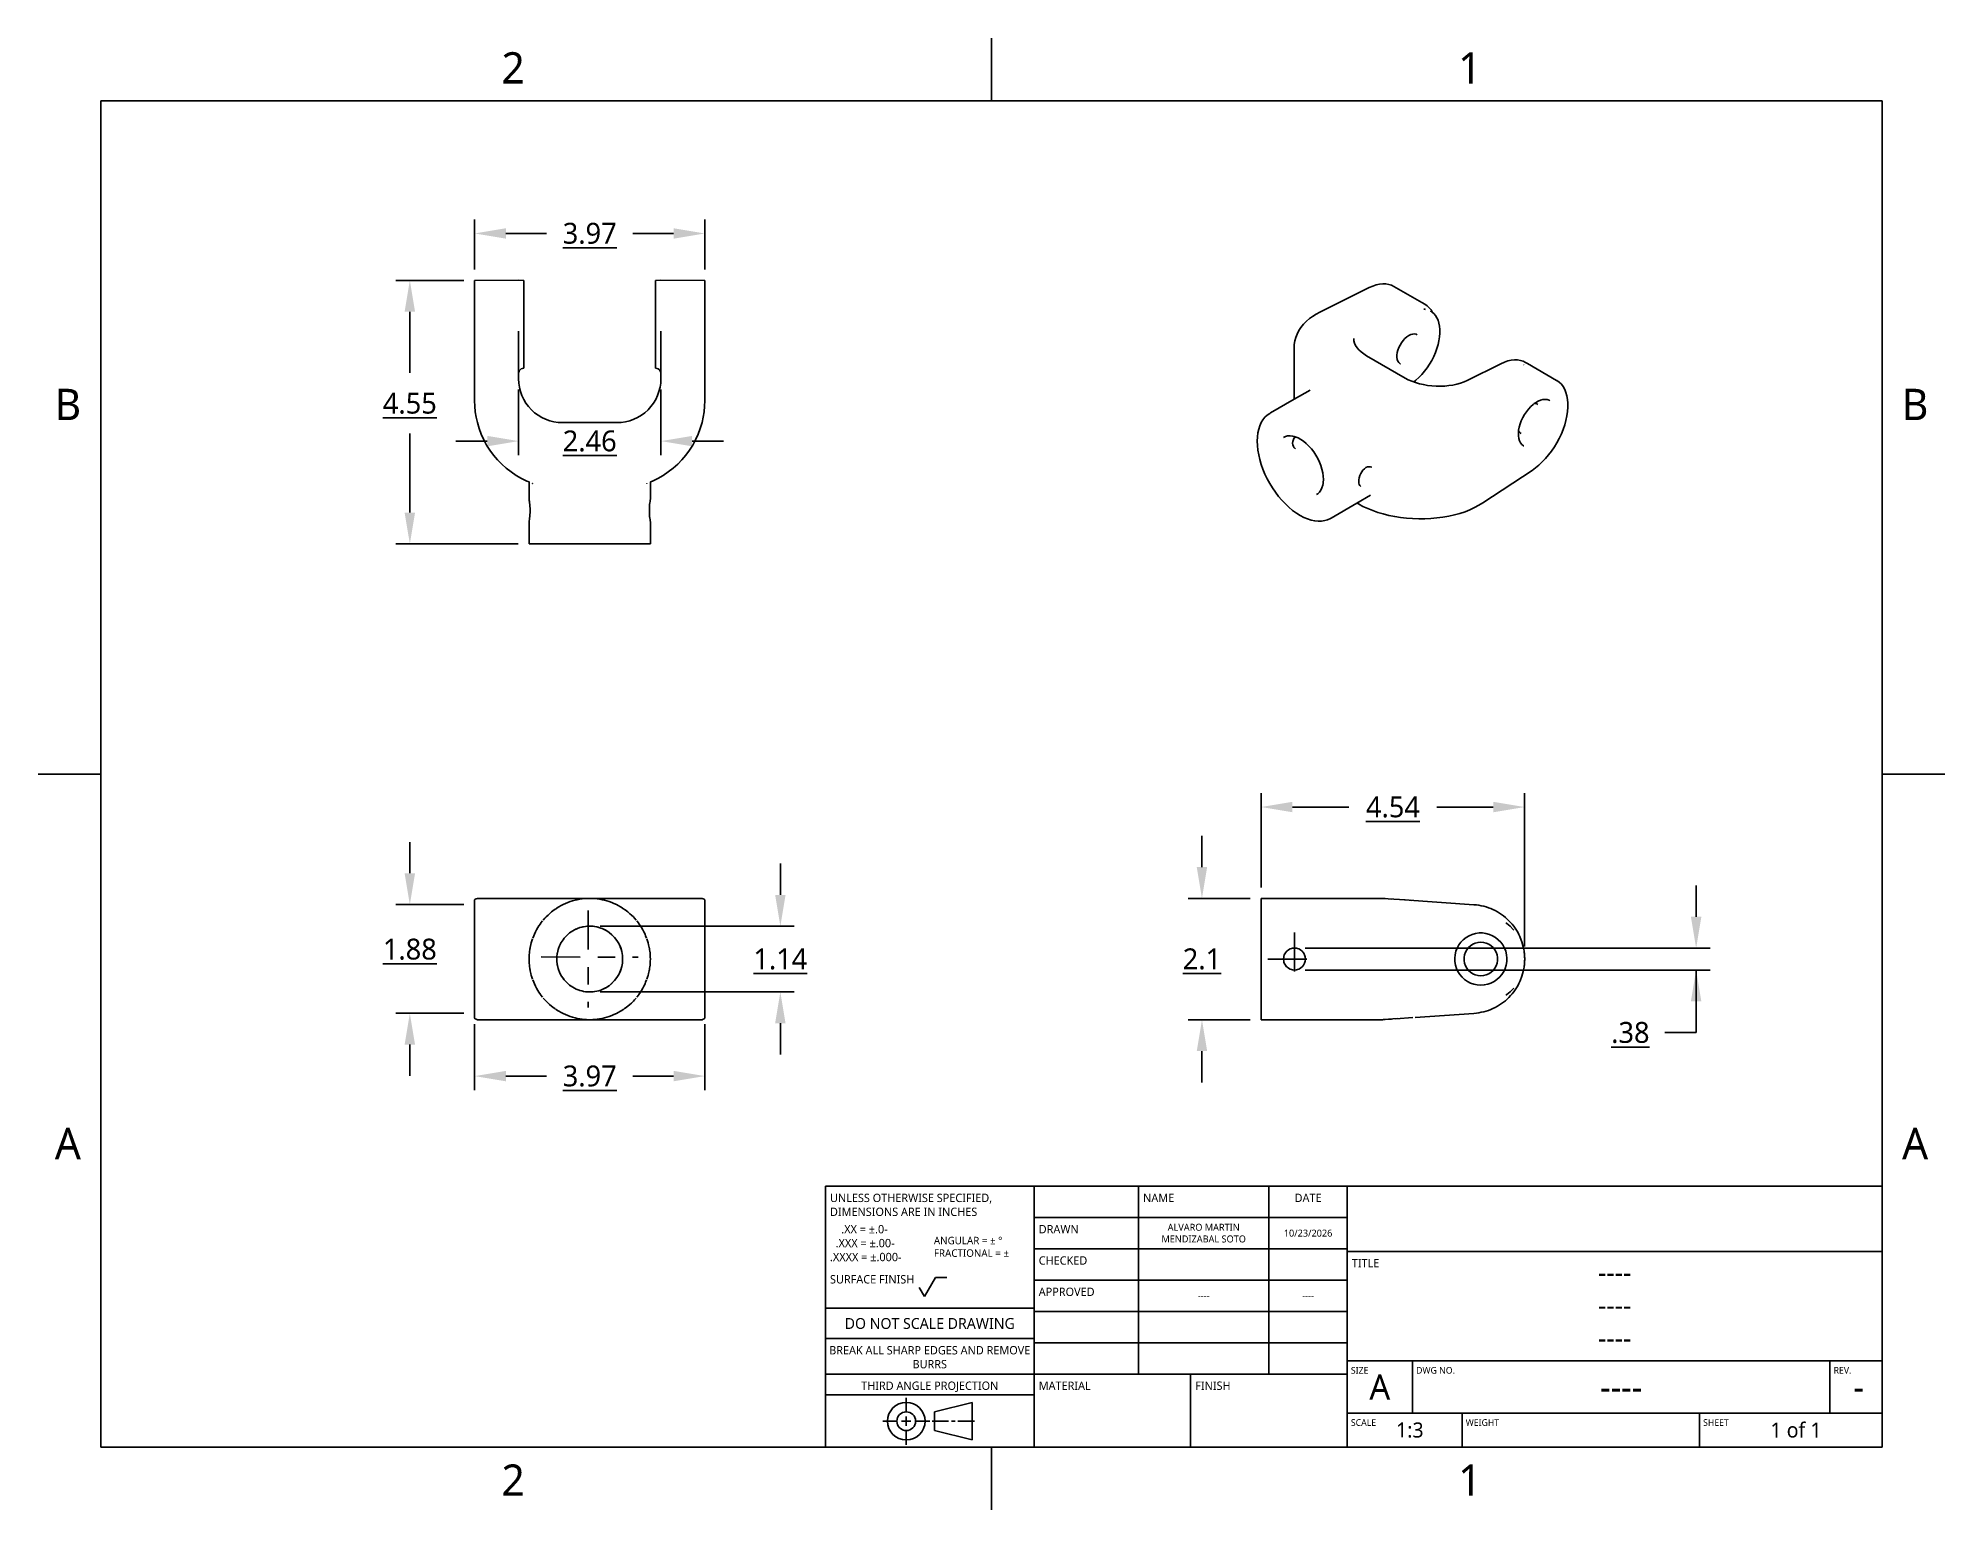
# Model space of a CAD drawing. Extents: x 0 to 11, y 0 to 8.5.
import ezdxf

# ---------------------------------------------------------------- set-up
doc = ezdxf.new("R2010")
doc.units = 0
doc.header["$LTSCALE"] = 0.5
doc.header["$MEASUREMENT"] = 0
doc.header["$PDMODE"] = 33
doc.header["$PDSIZE"] = 0.03937
doc.linetypes.add('CENTER', pattern=[0.72, 0.45, -0.09, 0.09, -0.09])
doc.layers.get('DEFPOINTS').update_dxf_attribs({"linetype": 'CONTINUOUS'})
for name, color, linetype in [('ANNOTATION_TEXT', 7, 'CONTINUOUS'), ('BORDER_FRAME', 7, 'CONTINUOUS'), ('BORDER_ZONES', 7, 'CONTINUOUS'), ('CENTERLINES', 7, 'CENTER'), ('TITLE_BLOCK', 7, 'CONTINUOUS'), ('VISIBLE', 7, 'CONTINUOUS')]:
    doc.layers.add(name, color=color, linetype=linetype)
doc.styles.add('ONSHAPE-STANDARD', font='NotoSans-Regular.ttf')
doc.styles.add('ONSHAPE-STANDARD-DIMENSION', font='')
doc.styles.add('ONSHAPE-STANDARD-FIELDS', font='')
doc.styles.get('ONSHAPE-STANDARD-DIMENSION').set_extended_font_data('Noto Sans')
doc.styles.get('ONSHAPE-STANDARD-FIELDS').set_extended_font_data('Noto Sans')
doc.dimstyles.new('ONSHAPE-STANDARD$0', dxfattribs={"dimtxt": 0.12, "dimasz": 0.18, "dimexe": 0.08, "dimexo": 0.0625, "dimgap": 0.09, "dimtad": 0, "dimtih": 1, "dimtoh": 1, "dimdec": 3, "dimzin": 7, "dimtxsty": 'ONSHAPE-STANDARD-DIMENSION', "dimcen": 0.09, "dimclrd": 7, "dimclre": 7, "dimclrt": 7, "dimadec": 1, "dimazin": 3, "dimtfac": 1, "dimtdec": 3, "dimtofl": 0, "dimtmove": 0, "dimatfit": 3, "dimtolj": 1, "dimtzin": 7})

msp = doc.modelspace()

# ---------------------------------------------------------------- texts
at = {"layer": 'BORDER_ZONES', "char_height": 0.18, "attachment_point": 5, "style": 'ONSHAPE-STANDARD'}
for s, insert in [('2', (2.769, 8.31)), ('1', (8.269, 8.31)), ('B', (0.209, 6.375)), ('B', (10.829, 6.375)), ('A', (0.209, 2.125)), ('A', (10.829, 2.125)), ('2', (2.769, 0.19)), ('1', (8.269, 0.19))]:
    msp.add_mtext(s, dxfattribs=dict(at, insert=insert))
at = {"layer": 'TITLE_BLOCK'}
for s, insert, char_height, width, attachment_point, style in [('UNLESS OTHERWISE SPECIFIED, DIMENSIONS ARE IN INCHES', (4.5904, 1.8368), 0.048, 1.176, 1, 'ONSHAPE-STANDARD'), ('NAME', (6.3904, 1.8368), 0.048, 0.735, 1, 'ONSHAPE-STANDARD'), ('DATE', (7.339, 1.8368), 0.048, 0.441, 2, 'ONSHAPE-STANDARD'), ('    .XX = ±.0-^J  .XXX = ±.00-^J.XXXX = ±.000-', (4.5904, 1.6568), 0.048, 0.588, 1, 'ONSHAPE-STANDARD'), ('DRAWN', (5.7904, 1.6568), 0.048, 0.588, 1, 'ONSHAPE-STANDARD'), ('ALVARO MARTIN MENDIZABAL SOTO', (6.739, 1.61), 0.04032, 0.75, 5, 'ONSHAPE-STANDARD-FIELDS'), ('^JANGULAR = ± °^JFRACTIONAL = ±', (5.18776, 1.66112), 0.0432, 0.588, 1, 'ONSHAPE-STANDARD'), ('10/23/2026', (7.339, 1.61), 0.04032, 0.45, 5, 'ONSHAPE-STANDARD-FIELDS'), ('CHECKED', (5.7904, 1.4768), 0.048, 0.588, 1, 'ONSHAPE-STANDARD'), ('TITLE', (7.5904, 1.4618), 0.048, 0.3675, 1, 'ONSHAPE-STANDARD'), ('SURFACE FINISH', (4.5904, 1.3688), 0.048, 0.588, 1, 'ONSHAPE-STANDARD'), ('----', (9.1015, 1.385), 0.1152, 2.775, 5, 'ONSHAPE-STANDARD-FIELDS'), ('APPROVED', (5.7904, 1.2968), 0.048, 0.588, 1, 'ONSHAPE-STANDARD'), ('----', (6.739, 1.25), 0.04032, 0.75, 5, 'ONSHAPE-STANDARD-FIELDS'), ('----', (7.339, 1.25), 0.04032, 0.45, 5, 'ONSHAPE-STANDARD-FIELDS'), ('DO NOT SCALE DRAWING', (5.164, 1.12184), 0.0624, 1.176, 2, 'ONSHAPE-STANDARD'), ('----', (9.1015, 1.196), 0.1152, 2.775, 5, 'ONSHAPE-STANDARD-FIELDS'), ('----', (9.1015, 1.007), 0.1152, 2.775, 5, 'ONSHAPE-STANDARD-FIELDS'), ('BREAK ALL SHARP EDGES AND REMOVE BURRS', (5.164, 0.9608), 0.048, 1.176, 2, 'ONSHAPE-STANDARD'), ('SIZE', (7.58512, 0.84044), 0.0384, 0.3675, 1, 'ONSHAPE-STANDARD'), ('A', (7.7515, 0.725), 0.144, 0.375, 5, 'ONSHAPE-STANDARD-FIELDS'), ('DWG NO.', (7.96012, 0.84044), 0.0384, 2.352, 1, 'ONSHAPE-STANDARD'), ('REV.', (10.36012, 0.84044), 0.0384, 0.294, 1, 'ONSHAPE-STANDARD'), ('THIRD ANGLE PROJECTION', (5.164, 0.7568), 0.048, 1.176, 2, 'ONSHAPE-STANDARD'), ('MATERIAL', (5.7904, 0.7568), 0.048, 0.882, 1, 'ONSHAPE-STANDARD'), ('FINISH', (6.6904, 0.7568), 0.048, 0.882, 1, 'ONSHAPE-STANDARD'), ('----', (9.139, 0.725), 0.144, 2.4, 5, 'ONSHAPE-STANDARD-FIELDS'), ('-', (10.504, 0.725), 0.144, 0.27, 5, 'ONSHAPE-STANDARD-FIELDS'), ('SCALE', (7.58512, 0.54044), 0.0384, 0.6468, 1, 'ONSHAPE-STANDARD'), ('1:3', (7.924, 0.4775), 0.0864, 0.6, 5, 'ONSHAPE-STANDARD-FIELDS'), ('WEIGHT', (8.24512, 0.54044), 0.0384, 1.3377, 1, 'ONSHAPE-STANDARD'), ('SHEET', (9.61012, 0.54044), 0.0384, 1.029, 1, 'ONSHAPE-STANDARD'), ('1 of 1', (10.144, 0.4775), 0.0864, 0.99, 5, 'ONSHAPE-STANDARD-FIELDS')]:
    msp.add_mtext(s, dxfattribs=dict(at, insert=insert, char_height=char_height, width=width, attachment_point=attachment_point, style=style))

# ---------------------------------------------------------------- blocks, each defined once
blk = doc.blocks.new('*D1')
at = {"layer": 'ANNOTATION_TEXT', "color": 7}
for p, q in [((2.485, 7.088), (2.095, 7.088)), ((2.175, 6.908), (2.175, 6.556)), ((2.175, 5.753), (2.175, 6.207)), ((2.798, 5.573), (2.095, 5.573))]:
    blk.add_line(p, q, dxfattribs=at)
for points in [[(2.205, 6.908), (2.145, 6.908), (2.175, 7.088)], [(2.145, 5.753), (2.205, 5.753), (2.175, 5.573)]]:
    blk.add_solid(points, dxfattribs=at)
at = {"layer": 'DEFPOINTS', "color": 0}
for p in [(2.547, 7.088), (2.175, 5.573), (2.175, 5.573), (2.86, 5.573)]:
    blk.add_point(p, dxfattribs=at)
at = {"layer": 'ANNOTATION_TEXT', "color": 7, "insert": (2.175, 6.381), "char_height": 0.12, "attachment_point": 5, "style": 'ONSHAPE-STANDARD-DIMENSION'}
blk.add_mtext('\\A1;\\L4.55\\l', dxfattribs=at)
blk = doc.blocks.new('*D2')
at = {"layer": 'ANNOTATION_TEXT', "color": 7}
for p, q in [((2.547, 7.151), (2.547, 7.438)), ((2.727, 7.358), (2.961, 7.358)), ((3.691, 7.358), (3.457, 7.358)), ((3.871, 7.151), (3.871, 7.438))]:
    blk.add_line(p, q, dxfattribs=at)
for points in [[(2.727, 7.388), (2.727, 7.328), (2.547, 7.358)], [(3.691, 7.328), (3.691, 7.388), (3.871, 7.358)]]:
    blk.add_solid(points, dxfattribs=at)
at = {"layer": 'DEFPOINTS', "color": 0}
for p in [(3.871, 7.358), (3.871, 7.358), (2.547, 7.088), (3.871, 7.088)]:
    blk.add_point(p, dxfattribs=at)
at = {"layer": 'ANNOTATION_TEXT', "color": 7, "insert": (3.209, 7.358), "char_height": 0.12, "attachment_point": 5, "style": 'ONSHAPE-STANDARD-DIMENSION'}
blk.add_mtext('\\A1;\\L3.97\\l', dxfattribs=at)
blk = doc.blocks.new('*D3')
at = {"layer": 'ANNOTATION_TEXT', "color": 7}
for p, q in [((2.8, 6.461), (2.8, 6.084)), ((3.618, 6.461), (3.618, 6.084)), ((2.62, 6.164), (2.44, 6.164)), ((3.798, 6.164), (3.978, 6.164))]:
    blk.add_line(p, q, dxfattribs=at)
for points in [[(2.62, 6.134), (2.62, 6.194), (2.8, 6.164)], [(3.798, 6.194), (3.798, 6.134), (3.618, 6.164)]]:
    blk.add_solid(points, dxfattribs=at)
at = {"layer": 'DEFPOINTS', "color": 0}
for p in [(2.8, 6.523), (3.618, 6.523), (3.618, 6.164), (3.618, 6.164)]:
    blk.add_point(p, dxfattribs=at)
at = {"layer": 'ANNOTATION_TEXT', "color": 7, "insert": (3.209, 6.164), "char_height": 0.12, "attachment_point": 5, "style": 'ONSHAPE-STANDARD-DIMENSION'}
blk.add_mtext('\\A1;\\L2.46\\l', dxfattribs=at)
blk = doc.blocks.new('*D4')
at = {"layer": 'ANNOTATION_TEXT', "color": 7}
for p, q in [((4.305, 3.555), (4.305, 3.735)), ((3.269, 3.375), (4.385, 3.375)), ((3.269, 2.997), (4.385, 2.997)), ((4.305, 2.817), (4.305, 2.637))]:
    blk.add_line(p, q, dxfattribs=at)
for points in [[(4.275, 3.555), (4.335, 3.555), (4.305, 3.375)], [(4.335, 2.817), (4.275, 2.817), (4.305, 2.997)]]:
    blk.add_solid(points, dxfattribs=at)
at = {"layer": 'DEFPOINTS', "color": 0}
for p in [(3.207, 3.375), (3.207, 2.997), (4.305, 2.997), (4.305, 2.997)]:
    blk.add_point(p, dxfattribs=at)
at = {"layer": 'ANNOTATION_TEXT', "color": 7, "insert": (4.305, 3.186), "char_height": 0.12, "attachment_point": 5, "style": 'ONSHAPE-STANDARD-DIMENSION'}
blk.add_mtext('\\A1;\\L1.14\\l', dxfattribs=at)
blk = doc.blocks.new('*D5')
at = {"layer": 'ANNOTATION_TEXT', "color": 7}
for p, q in [((2.175, 3.679), (2.175, 3.859)), ((2.485, 3.499), (2.095, 3.499)), ((2.485, 2.874), (2.095, 2.874)), ((2.175, 2.694), (2.175, 2.514))]:
    blk.add_line(p, q, dxfattribs=at)
for points in [[(2.145, 3.679), (2.205, 3.679), (2.175, 3.499)], [(2.205, 2.694), (2.145, 2.694), (2.175, 2.874)]]:
    blk.add_solid(points, dxfattribs=at)
at = {"layer": 'DEFPOINTS', "color": 0}
for p in [(2.547, 3.499), (2.175, 2.874), (2.175, 2.874), (2.547, 2.874)]:
    blk.add_point(p, dxfattribs=at)
at = {"layer": 'ANNOTATION_TEXT', "color": 7, "insert": (2.175, 3.242), "char_height": 0.12, "attachment_point": 5, "style": 'ONSHAPE-STANDARD-DIMENSION'}
blk.add_mtext('\\A1;\\L1.88\\l', dxfattribs=at)
blk = doc.blocks.new('*D6')
at = {"layer": 'ANNOTATION_TEXT', "color": 7}
for p, q in [((7.069, 3.597), (7.069, 4.14)), ((7.249, 4.06), (7.574, 4.06)), ((8.404, 4.06), (8.079, 4.06)), ((8.584, 3.259), (8.584, 4.14))]:
    blk.add_line(p, q, dxfattribs=at)
for points in [[(7.249, 4.09), (7.249, 4.03), (7.069, 4.06)], [(8.404, 4.03), (8.404, 4.09), (8.584, 4.06)]]:
    blk.add_solid(points, dxfattribs=at)
at = {"layer": 'DEFPOINTS', "color": 0}
for p in [(8.584, 4.06), (8.584, 4.06), (7.069, 3.535), (8.584, 3.197)]:
    blk.add_point(p, dxfattribs=at)
at = {"layer": 'ANNOTATION_TEXT', "color": 7, "insert": (7.827, 4.06), "char_height": 0.12, "attachment_point": 5, "style": 'ONSHAPE-STANDARD-DIMENSION'}
blk.add_mtext('\\A1;\\L4.54\\l', dxfattribs=at)
blk = doc.blocks.new('*D7')
at = {"layer": 'ANNOTATION_TEXT', "color": 7}
for p, q in [((6.729, 3.715), (6.729, 3.895)), ((7.006, 3.535), (6.649, 3.535)), ((7.006, 2.837), (6.649, 2.837)), ((6.729, 2.657), (6.729, 2.477))]:
    blk.add_line(p, q, dxfattribs=at)
for points in [[(6.699, 3.715), (6.759, 3.715), (6.729, 3.535)], [(6.759, 2.657), (6.699, 2.657), (6.729, 2.837)]]:
    blk.add_solid(points, dxfattribs=at)
at = {"layer": 'DEFPOINTS', "color": 0}
for p in [(7.069, 3.535), (6.729, 2.837), (6.729, 2.837), (7.069, 2.837)]:
    blk.add_point(p, dxfattribs=at)
at = {"layer": 'ANNOTATION_TEXT', "color": 7, "insert": (6.729, 3.186), "char_height": 0.12, "attachment_point": 5, "style": 'ONSHAPE-STANDARD-DIMENSION'}
blk.add_mtext('\\A1;\\L2.1\\l', dxfattribs=at)
blk = doc.blocks.new('*D8')
at = {"layer": 'ANNOTATION_TEXT', "color": 7}
for p, q in [((9.57, 3.429), (9.57, 3.609)), ((7.323, 3.249), (9.65, 3.249)), ((7.323, 3.123), (9.65, 3.123)), ((9.57, 2.763), (9.57, 3.123)), ((9.39, 2.763), (9.57, 2.763))]:
    blk.add_line(p, q, dxfattribs=at)
for points in [[(9.54, 3.429), (9.6, 3.429), (9.57, 3.249)], [(9.6, 2.943), (9.54, 2.943), (9.57, 3.123)]]:
    blk.add_solid(points, dxfattribs=at)
at = {"layer": 'DEFPOINTS', "color": 0}
for p in [(7.261, 3.249), (7.261, 3.123), (9.57, 3.123), (9.57, 3.123)]:
    blk.add_point(p, dxfattribs=at)
at = {"layer": 'ANNOTATION_TEXT', "color": 7, "insert": (9.192, 2.763), "char_height": 0.12, "attachment_point": 5, "style": 'ONSHAPE-STANDARD-DIMENSION'}
blk.add_mtext('\\A1;\\L.38\\l', dxfattribs=at)
blk = doc.blocks.new('*D9')
at = {"layer": 'ANNOTATION_TEXT', "color": 7}
for p, q in [((2.547, 2.811), (2.547, 2.433)), ((3.871, 2.811), (3.871, 2.433)), ((2.727, 2.513), (2.961, 2.513)), ((3.691, 2.513), (3.457, 2.513))]:
    blk.add_line(p, q, dxfattribs=at)
for points in [[(2.727, 2.543), (2.727, 2.483), (2.547, 2.513)], [(3.691, 2.483), (3.691, 2.543), (3.871, 2.513)]]:
    blk.add_solid(points, dxfattribs=at)
at = {"layer": 'DEFPOINTS', "color": 0}
for p in [(2.547, 2.874), (3.871, 2.874), (2.547, 2.513), (2.547, 2.513)]:
    blk.add_point(p, dxfattribs=at)
at = {"layer": 'ANNOTATION_TEXT', "color": 7, "insert": (3.209, 2.513), "char_height": 0.12, "attachment_point": 5, "style": 'ONSHAPE-STANDARD-DIMENSION'}
blk.add_mtext('\\A1;\\L3.97\\l', dxfattribs=at)

# ---------------------------------------------------------------- dimensions: what is measured, and where the dimension line sits
at = {"layer": 'ANNOTATION_TEXT'}
for base, p1, p2, text, picture, middle in [((3.87088, 7.35845), (2.54712, 7.08835, -0.00505), (3.87088, 7.08835, -0.00505), '%%u3.97', '*D2', (3.209, 7.35845)), ((3.61825, 6.16385), (2.79975, 6.52325, -0.00505), (3.61825, 6.52325, -0.00505), '%%u2.46', '*D3', (3.209, 6.16385)), ((8.58423, 4.0598), (7.0688, 3.53472, -0.32087), (8.58423, 3.19659, -0.32087), '%%u4.54', '*D6', (7.82652, 4.0598)), ((2.54712, 2.51275), (3.87088, 2.87358, -0.14814), (2.54712, 2.87358, -0.14814), '%%u3.97', '*D9', (3.209, 2.51275))]:
    dim = msp.add_linear_dim(base=base, p1=p1, p2=p2, text=text, dimstyle='ONSHAPE-STANDARD$0', override={"dimscale": 1, "dimlfac": 3, "dimpost": ''}, dxfattribs=at)
    dim.commit()
    dim.dimension.update_dxf_attribs({"geometry": picture, "text_midpoint": middle, "dimtype": 160})
for base, p1, p2, text, picture, middle in [((2.17455, 5.57293), (2.54712, 7.08835, -0.00505), (2.86038, 5.57293, -0.00505), '%%u4.55', '*D1', (2.17455, 6.38139)), ((2.17455, 2.87358), (2.54712, 3.49862, -0.14814), (2.54712, 2.87358, -0.14814), '%%u1.88', '*D5', (2.17455, 3.24182)), ((6.72949, 2.83748), (7.0688, 3.53472, -0.32087), (7.0688, 2.83748, -0.32087), '%%u2.1', '*D7', (6.72949, 3.1861)), ((4.30469, 2.99694), (3.20695, 3.37526, -0.14814), (3.20695, 2.99694, -0.14814), '%%u1.14', '*D4', (4.30469, 3.1861)), ((9.56977, 3.12294), (7.2608, 3.24926, -0.32087), (7.2608, 3.12294, -0.32087), '%%u.38', '*D8', (9.19179, 2.76294))]:
    dim = msp.add_linear_dim(base=base, p1=p1, p2=p2, angle=90, text=text, dimstyle='ONSHAPE-STANDARD$0', override={"dimscale": 1, "dimlfac": 3, "dimpost": ''}, dxfattribs=at)
    dim.commit()
    dim.dimension.update_dxf_attribs({"geometry": picture, "text_midpoint": middle, "dimtype": 160})

# ---------------------------------------------------------------- linework, layer by layer
at = {"layer": 'BORDER_FRAME'}
for p, q in [((0.399, 0.38), (0.399, 8.12)), ((0.399, 8.12), (10.639, 8.12)), ((10.639, 8.12), (10.639, 0.38)), ((10.639, 0.38), (0.399, 0.38))]:
    msp.add_line(p, q, dxfattribs=at)
at = {"layer": 'BORDER_ZONES'}
for p, q in [((5.519, 8.12), (5.519, 8.481)), ((0.399, 4.25), (0.038, 4.25)), ((10.639, 4.25), (11, 4.25)), ((5.519, 0.38), (5.519, 0.019))]:
    msp.add_line(p, q, dxfattribs=at)
at = {"layer": 'CENTERLINES'}
for p, q in [((3.20103, 3.46508), (3.20103, 2.90712)), ((7.26079, 3.33926), (7.2608, 3.03294)), ((2.92997, 3.19861), (3.48784, 3.19625)), ((7.10764, 3.1861), (7.41395, 3.1861))]:
    msp.add_line(p, q, dxfattribs=at)
at = {"layer": 'TITLE_BLOCK'}
for p, q in [((4.564, 0.38), (4.564, 1.88)), ((4.564, 1.88), (5.764, 1.88)), ((5.764, 0.38), (5.764, 1.88)), ((5.764, 1.88), (7.564, 1.88)), ((6.364, 0.8), (6.364, 1.88)), ((7.114, 0.8), (7.114, 1.88)), ((7.564, 0.38), (7.564, 1.88)), ((7.564, 1.88), (10.639, 1.88)), ((5.764, 1.7), (7.564, 1.7)), ((5.764, 1.52), (7.564, 1.52)), ((7.564, 1.505), (10.639, 1.505)), ((5.134, 1.24604), (5.197, 1.35516)), ((5.197, 1.35516), (5.263, 1.35516)), ((5.764, 1.34), (7.564, 1.34)), ((5.104, 1.298), (5.134, 1.24604)), ((4.564, 1.178), (5.764, 1.178)), ((5.764, 1.16), (7.564, 1.16)), ((4.564, 1.004), (5.764, 1.004)), ((5.764, 0.98), (7.564, 0.98)), ((4.564, 0.8), (5.764, 0.8)), ((5.764, 0.8), (7.564, 0.8)), ((6.664, 0.38), (6.664, 0.8)), ((7.564, 0.875), (10.639, 0.875)), ((7.939, 0.575), (7.939, 0.875)), ((10.339, 0.575), (10.339, 0.875)), ((4.564, 0.68), (5.764, 0.68)), ((5.029, 0.5828), (5.029, 0.6638)), ((5.029, 0.5558), (5.029, 0.5018)), ((5.407, 0.6368), (5.191, 0.5828)), ((5.191, 0.5828), (5.191, 0.4748)), ((5.407, 0.4208), (5.407, 0.6368)), ((7.564, 0.575), (10.639, 0.575)), ((8.224, 0.38), (8.224, 0.575)), ((9.589, 0.38), (9.589, 0.575)), ((4.975, 0.5288), (4.894, 0.5288)), ((5.056, 0.5288), (5.002, 0.5288)), ((5.029, 0.4748), (5.029, 0.3938)), ((5.083, 0.5288), (5.164, 0.5288)), ((5.272, 0.5288), (5.1775, 0.5288)), ((5.191, 0.4748), (5.407, 0.4208)), ((5.3098, 0.5288), (5.2882, 0.5288)), ((5.326, 0.5288), (5.4205, 0.5288)), ((4.564, 0.38), (5.764, 0.38))]:
    msp.add_line(p, q, dxfattribs=at)
for radius in [0.108, 0.054]:
    msp.add_circle((5.029, 0.5288), radius, dxfattribs=at)
at = {"layer": 'VISIBLE'}
for p, q in [((2.79975, 7.08867), (2.54712, 7.08835)), ((2.54712, 7.08835), (2.54712, 6.68607)), ((2.83006, 7.08837), (2.79975, 7.08867)), ((2.83006, 6.58376), (2.83006, 7.08837)), ((3.61825, 7.08867), (3.58794, 7.08837)), ((3.58794, 7.08837), (3.58794, 6.58376)), ((3.87088, 7.08835), (3.61825, 7.08867)), ((3.87088, 6.68624), (3.87088, 7.08835)), ((8.04528, 6.91006), (8.04465, 6.91026)), ((2.79975, 6.52325), (2.79975, 6.79684)), ((3.61825, 6.79684), (3.61825, 6.52325)), ((7.25971, 6.70621), (7.25971, 6.40454)), ((7.94619, 6.50435), (7.95733, 6.51308)), ((7.949, 6.50333), (7.94619, 6.50435)), ((7.949, 6.50333), (7.95733, 6.51308)), ((7.35012, 6.45665), (7.25971, 6.40454)), ((7.25971, 6.19023), (7.26423, 6.18905)), ((2.86038, 5.92913), (2.86038, 5.82808)), ((2.88108, 5.92116), (2.88145, 5.92103)), ((3.53655, 5.92103), (3.53692, 5.92116)), ((3.55762, 5.82808), (3.55762, 5.92913)), ((7.62016, 5.80782), (7.69762, 5.85261)), ((2.86038, 5.70176), (2.86038, 5.57293)), ((3.55762, 5.57293), (3.55762, 5.70176)), ((2.86038, 5.57293), (3.55762, 5.57293)), ((7.0688, 3.53472), (7.0688, 2.83748)), ((7.76604, 3.53472), (7.0688, 3.53472)), ((7.78214, 3.53362), (7.76604, 3.53472)), ((7.78222, 3.53361), (7.78063, 3.53372)), ((7.81726, 3.53121), (7.78185, 3.53364)), ((7.78185, 3.53364), (7.78222, 3.53361)), ((7.89702, 3.52574), (7.7991, 3.53246)), ((8.29272, 3.49862), (7.89356, 3.52598)), ((7.93407, 3.5232), (7.92532, 3.5238)), ((2.54712, 3.49862), (2.54712, 2.87358)), ((3.87088, 2.87358), (3.87088, 3.49862)), ((3.0456, 3.28194), (3.05561, 3.29693)), ((3.05561, 3.29693), (3.06198, 3.30523)), ((3.06198, 3.30523), (3.06957, 3.31403)), ((3.06957, 3.31403), (3.07684, 3.32154)), ((3.07684, 3.32154), (3.08541, 3.32938)), ((3.08541, 3.32938), (3.09349, 3.33601)), ((3.09349, 3.33601), (3.10294, 3.34279)), ((3.10294, 3.34279), (3.11172, 3.34844)), ((3.11172, 3.34844), (3.12191, 3.35406)), ((3.12191, 3.35406), (3.13126, 3.35867)), ((3.13126, 3.35867), (3.14208, 3.36306)), ((3.14208, 3.36306), (3.15186, 3.36656)), ((3.15186, 3.36656), (3.16316, 3.36964)), ((3.16316, 3.36964), (3.17324, 3.37199)), ((3.17324, 3.37199), (3.18489, 3.37373)), ((3.18489, 3.37373), (3.19511, 3.37491)), ((3.19511, 3.37491), (3.20695, 3.37526)), ((3.20695, 3.37526), (3.21716, 3.37526)), ((3.21716, 3.37526), (3.22908, 3.3742)), ((3.22908, 3.3742), (3.23911, 3.37304)), ((3.23911, 3.37304), (3.25097, 3.37055)), ((3.25097, 3.37055), (3.26066, 3.36829)), ((3.26066, 3.36829), (3.27235, 3.36433)), ((3.27235, 3.36433), (3.2815, 3.36106)), ((3.2815, 3.36106), (3.30137, 3.35146)), ((3.30137, 3.35146), (3.31998, 3.33961)), ((3.31998, 3.33961), (3.3371, 3.32568)), ((3.3371, 3.32568), (3.35247, 3.30984)), ((3.35247, 3.30984), (3.36594, 3.29222)), ((3.36594, 3.29222), (3.37636, 3.27465)), ((2.86322, 3.23047), (2.86322, 3.23047)), ((2.86328, 3.23094), (2.86328, 3.23094)), ((2.86615, 3.24926), (2.86601, 3.24849)), ((3.01953, 3.1861), (3.01978, 3.19371)), ((3.01978, 3.17849), (3.01953, 3.1861)), ((3.01986, 3.19526), (3.02045, 3.20369)), ((3.01986, 3.17579), (3.01997, 3.19823)), ((3.01986, 3.19641), (3.0199, 3.19766)), ((3.01997, 3.19823), (3.02227, 3.21749)), ((3.02227, 3.21749), (3.02327, 3.22271)), ((3.02327, 3.22271), (3.02791, 3.24174)), ((3.02791, 3.24174), (3.0297, 3.24657)), ((3.02877, 3.24351), (3.0297, 3.24657)), ((3.37427, 3.27857), (3.37814, 3.27131)), ((3.37814, 3.27131), (3.38738, 3.24956)), ((3.38486, 3.25605), (3.38815, 3.24705)), ((3.38738, 3.24956), (3.39333, 3.22968)), ((3.39333, 3.22968), (3.39722, 3.20716)), ((3.39679, 3.21043), (3.39731, 3.20557)), ((3.39847, 3.1861), (3.39703, 3.16308)), ((3.39722, 3.20716), (3.39847, 3.1861)), ((3.55193, 3.24886), (3.55185, 3.24926)), ((3.55475, 3.23077), (3.55472, 3.23094)), ((3.55478, 3.23046), (3.55478, 3.23046)), ((7.19764, 3.1861), (7.19883, 3.19829)), ((7.19883, 3.17391), (7.19764, 3.1861)), ((7.19883, 3.19829), (7.20247, 3.21032)), ((7.20247, 3.21032), (7.20841, 3.22137)), ((7.20841, 3.22137), (7.21488, 3.22924)), ((7.21666, 3.23119), (7.22349, 3.23681)), ((7.22553, 3.23849), (7.23658, 3.24442)), ((7.23658, 3.24442), (7.24861, 3.24807)), ((7.24861, 3.24807), (7.2608, 3.24926)), ((7.2608, 3.24926), (7.27298, 3.24807)), ((7.27298, 3.24807), (7.28501, 3.24442)), ((7.28501, 3.24442), (7.29606, 3.23849)), ((7.30578, 3.23036), (7.31318, 3.22137)), ((7.31318, 3.22137), (7.31912, 3.21032)), ((7.31912, 3.21032), (7.32276, 3.19829)), ((7.32276, 3.19829), (7.32395, 3.1861)), ((7.32395, 3.1861), (7.32276, 3.17391)), ((8.58085, 3.23299), (8.57978, 3.24056)), ((8.58085, 3.23299), (8.57978, 3.24056)), ((8.58335, 3.21344), (8.58229, 3.22286)), ((8.58455, 3.1861), (8.58423, 3.19659)), ((8.58423, 3.17561), (8.58455, 3.1861)), ((8.58439, 3.18096), (8.58439, 3.19124)), ((2.86322, 3.14173), (2.86322, 3.14173)), ((2.86328, 3.14126), (2.86328, 3.14126)), ((2.86607, 3.12334), (2.86615, 3.12294)), ((3.02045, 3.16851), (3.01986, 3.17694)), ((3.02227, 3.15472), (3.01986, 3.17579)), ((3.02328, 3.14944), (3.02227, 3.15472)), ((3.02751, 3.13193), (3.02328, 3.14944)), ((3.02963, 3.12582), (3.02751, 3.13193)), ((3.02963, 3.12582), (3.02818, 3.13062)), ((3.05561, 3.07527), (3.0456, 3.09026)), ((3.06198, 3.06697), (3.05561, 3.07527)), ((3.36594, 3.07998), (3.35247, 3.06236)), ((3.37636, 3.09755), (3.36594, 3.07998)), ((3.37814, 3.10089), (3.37427, 3.09363)), ((3.38601, 3.11877), (3.37814, 3.10089)), ((3.38821, 3.12537), (3.38301, 3.1113)), ((3.39333, 3.14252), (3.38601, 3.11877)), ((3.39703, 3.16308), (3.39333, 3.14252)), ((3.39731, 3.16663), (3.39679, 3.16177)), ((3.55185, 3.12294), (3.55199, 3.12371)), ((3.55472, 3.14126), (3.55475, 3.14143)), ((7.20247, 3.16187), (7.19883, 3.17391)), ((7.20841, 3.15083), (7.20247, 3.16187)), ((7.21592, 3.14171), (7.20841, 3.15083)), ((7.23658, 3.12778), (7.22553, 3.13371)), ((7.24861, 3.12413), (7.23658, 3.12778)), ((7.2608, 3.12294), (7.24861, 3.12413)), ((7.27298, 3.12413), (7.2608, 3.12294)), ((7.28501, 3.12778), (7.27298, 3.12413)), ((7.29606, 3.13371), (7.28501, 3.12778)), ((7.30468, 3.1408), (7.29808, 3.13537)), ((7.31318, 3.15083), (7.30666, 3.1429)), ((7.31912, 3.16187), (7.31318, 3.15083)), ((7.32276, 3.17391), (7.31912, 3.16187)), ((8.57978, 3.13164), (8.58085, 3.1392)), ((8.58085, 3.1392), (8.58085, 3.1392)), ((8.58229, 3.14934), (8.5823, 3.14937)), ((3.06957, 3.05817), (3.06198, 3.06697)), ((3.07684, 3.05066), (3.06957, 3.05817)), ((3.08541, 3.04282), (3.07684, 3.05066)), ((3.09349, 3.03619), (3.08541, 3.04282)), ((3.10294, 3.02941), (3.09349, 3.03619)), ((3.11172, 3.02376), (3.10294, 3.02941)), ((3.12192, 3.01814), (3.11172, 3.02376)), ((3.13126, 3.01353), (3.12192, 3.01814)), ((3.14208, 3.00914), (3.13126, 3.01353)), ((3.15186, 3.00564), (3.14208, 3.00914)), ((3.16316, 3.00255), (3.15186, 3.00564)), ((3.17324, 3.00021), (3.16316, 3.00255)), ((3.18488, 2.99847), (3.17324, 3.00021)), ((3.19511, 2.99729), (3.18488, 2.99847)), ((3.20695, 2.99694), (3.19511, 2.99729)), ((3.21716, 2.99694), (3.20695, 2.99694)), ((3.22908, 2.998), (3.21716, 2.99694)), ((3.23911, 2.99916), (3.22908, 2.998)), ((3.25097, 3.00165), (3.23911, 2.99916)), ((3.26066, 3.00391), (3.25097, 3.00165)), ((3.27235, 3.00787), (3.26066, 3.00391)), ((3.2815, 3.01114), (3.27235, 3.00787)), ((3.30137, 3.02074), (3.2815, 3.01114)), ((3.31998, 3.03259), (3.30137, 3.02074)), ((3.3371, 3.04652), (3.31998, 3.03259)), ((3.35247, 3.06236), (3.3371, 3.04652)), ((8.47512, 2.97809), (8.47512, 2.9781)), ((7.95384, 2.85035), (8.29272, 2.87358)), ((7.0688, 2.83748), (7.76604, 2.83748)), ((7.76604, 2.83748), (7.7726, 2.83793)), ((7.77232, 2.83791), (7.78137, 2.83853)), ((7.77873, 2.83835), (7.81949, 2.84114)), ((7.80129, 2.83989), (7.85181, 2.84336)), ((7.84317, 2.84276), (7.94216, 2.84955))]:
    msp.add_line(p, q, dxfattribs=at)
at = {"layer": 'VISIBLE', "flags": 128}
for points in [[(7.83187, 7.05372), (7.81905, 7.06014), (7.80313, 7.06523), (7.78615, 7.06797), (7.76825, 7.06835), (7.74958, 7.06636), (7.73029, 7.06202), (7.71055, 7.05536), (7.69052, 7.04644), (7.40743, 6.9054), (7.38559, 6.89376), (7.36526, 6.88133), (7.34652, 6.86818), (7.32946, 6.85436), (7.31271, 6.83658), (7.29815, 6.81818), (7.28583, 6.79924), (7.27581, 6.77985), (7.26814, 6.76011), (7.26287, 6.7401), (7.26, 6.71994), (7.25971, 6.70621)], [(8.01069, 6.95063), (7.99216, 6.96134), (7.83187, 7.05372)], [(8.01505, 6.92124), (8.00893, 6.92184), (8.00449, 6.92227)], [(8.05482, 6.90324), (8.05471, 6.90349), (8.04576, 6.91813), (8.03536, 6.93096), (8.02356, 6.94186), (8.01069, 6.95063)], [(8.05482, 6.90324), (8.04999, 6.90718), (8.04393, 6.91059)], [(7.95733, 6.51308), (7.95861, 6.51408), (7.97625, 6.5301), (7.99328, 6.54782), (8.00893, 6.56632), (8.02369, 6.58605), (8.03742, 6.60681), (8.04999, 6.6284), (8.06127, 6.65061), (8.07115, 6.67323), (8.07954, 6.69602), (8.08635, 6.71877), (8.09151, 6.74126), (8.09499, 6.76327), (8.09673, 6.78458), (8.09673, 6.80497), (8.09499, 6.82427), (8.09151, 6.84226), (8.08635, 6.85879), (8.07954, 6.87368), (8.07115, 6.88679), (8.06127, 6.89799), (8.05482, 6.90324)], [(7.94619, 6.50435), (7.93516, 6.50834), (7.91525, 6.51707), (7.89688, 6.52675), (7.67538, 6.65464), (7.65873, 6.66518), (7.64396, 6.67647), (7.63121, 6.68841), (7.62061, 6.70088), (7.61226, 6.71376), (7.60624, 6.72694), (7.6026, 6.74027), (7.60138, 6.75363), (7.60141, 6.75391)], [(7.87006, 6.60819), (7.86798, 6.6092), (7.86104, 6.61549), (7.85566, 6.62386), (7.85199, 6.63408), (7.85013, 6.64588), (7.85013, 6.65893), (7.85199, 6.67287), (7.85566, 6.68733), (7.86104, 6.70191), (7.86798, 6.71621), (7.87629, 6.72985), (7.88575, 6.74245), (7.8961, 6.75366), (7.90706, 6.76319), (7.91832, 6.77077), (7.92958, 6.77619), (7.94053, 6.77931), (7.95088, 6.78005), (7.96034, 6.77837), (7.96657, 6.77535)], [(2.54712, 6.68607), (2.54712, 6.39648), (2.54813, 6.36459), (2.55115, 6.33282), (2.55617, 6.3013), (2.56317, 6.27017), (2.5731, 6.23656), (2.58534, 6.20372), (2.59982, 6.17181), (2.61649, 6.14098), (2.63524, 6.11138), (2.65601, 6.08315), (2.67868, 6.05643), (2.70315, 6.03135), (2.72931, 6.00802), (2.75701, 5.98656), (2.78614, 5.96707), (2.81654, 5.94965)], [(2.79975, 6.55311), (2.80078, 6.56096), (2.80306, 6.56645), (2.80381, 6.56827), (2.80511, 6.56997), (2.80863, 6.57455), (2.81491, 6.57936), (2.82222, 6.58239), (2.83006, 6.58376)], [(3.58794, 6.58376), (3.59578, 6.58239), (3.60309, 6.57936), (3.60937, 6.57455), (3.61289, 6.56997), (3.61419, 6.56827), (3.61494, 6.56645), (3.61722, 6.56096), (3.61825, 6.55311)], [(3.60146, 5.94965), (3.63186, 5.96707), (3.66099, 5.98656), (3.68869, 6.00802), (3.71485, 6.03135), (3.73932, 6.05643), (3.76199, 6.08315), (3.78276, 6.11138), (3.80151, 6.14098), (3.81818, 6.17181), (3.83266, 6.20372), (3.8449, 6.23656), (3.85483, 6.27017), (3.86183, 6.3013), (3.86685, 6.33282), (3.86987, 6.36459), (3.87088, 6.39648), (3.87088, 6.68624)], [(8.58936, 6.61654), (8.58925, 6.61661), (8.57497, 6.62345), (8.55961, 6.62816), (8.54273, 6.63075), (8.52497, 6.63103), (8.50645, 6.62898), (8.48733, 6.62463), (8.46777, 6.618), (8.44793, 6.60916), (8.25415, 6.51262), (8.23578, 6.50439), (8.21586, 6.49723), (8.1946, 6.49122), (8.17219, 6.48641), (8.14885, 6.48284), (8.1248, 6.48055), (8.10027, 6.47957), (8.07551, 6.47989), (8.05075, 6.48153), (8.02623, 6.48445), (8.00218, 6.48865), (7.97884, 6.49406), (7.95643, 6.50065), (7.949, 6.50333)], [(8.57971, 6.60134), (8.5795, 6.60154), (8.58007, 6.60105)], [(8.76804, 6.51323), (8.60029, 6.61024), (8.58936, 6.61654)], [(3.61825, 6.52325), (3.61825, 6.52279), (3.61704, 6.49803), (3.6134, 6.47351), (3.60737, 6.44946), (3.59902, 6.42612), (3.58842, 6.40371), (3.57568, 6.38244), (3.56091, 6.36253), (3.54426, 6.34416), (3.52589, 6.32751), (3.50598, 6.31275), (3.48471, 6.3), (3.4623, 6.2894), (3.43896, 6.28105), (3.41491, 6.27502), (3.39039, 6.27139), (3.36563, 6.27017), (3.05237, 6.27017), (3.02761, 6.27139), (3.00309, 6.27502), (2.97904, 6.28105), (2.9557, 6.2894), (2.93329, 6.3), (2.91202, 6.31275), (2.89211, 6.32751), (2.87374, 6.34416), (2.85709, 6.36253), (2.84232, 6.38244), (2.82958, 6.40371), (2.81898, 6.42612), (2.81063, 6.44946), (2.8046, 6.47351), (2.80096, 6.49803), (2.79975, 6.52279), (2.79975, 6.52325)], [(7.62016, 5.80782), (7.62893, 5.80276), (7.65456, 5.78895), (7.68178, 5.77621), (7.71046, 5.76459), (7.74047, 5.75414), (7.77167, 5.74492), (7.80389, 5.73697), (7.83699, 5.73033), (7.87081, 5.72503), (7.90519, 5.72109), (7.93995, 5.71854), (7.97494, 5.71739), (8.00998, 5.71764), (8.04491, 5.71929), (8.07956, 5.72234), (8.11375, 5.72677), (8.14733, 5.73255), (8.18014, 5.73966), (8.21201, 5.74807), (8.2428, 5.75774), (8.26976, 5.76934), (8.2956, 5.78192), (8.3202, 5.79543), (8.34346, 5.80983), (8.62656, 5.99568), (8.64659, 6.00989), (8.66633, 6.02603), (8.68561, 6.04395), (8.70428, 6.06352), (8.72218, 6.08457), (8.73916, 6.10692), (8.75509, 6.13039), (8.76982, 6.15479), (8.78324, 6.17991), (8.79524, 6.20555), (8.80572, 6.23149), (8.81458, 6.25751), (8.82176, 6.28341), (8.8272, 6.30897), (8.83085, 6.33398), (8.83269, 6.35822), (8.83269, 6.3815), (8.83085, 6.40362), (8.8272, 6.42441), (8.82176, 6.44369), (8.81458, 6.4613), (8.80572, 6.47709), (8.79524, 6.49093), (8.78324, 6.50271), (8.76982, 6.51234), (8.76804, 6.51323)], [(7.25971, 6.40454), (7.12331, 6.32592), (7.1187, 6.32325)], [(8.54932, 6.22282), (8.54965, 6.22683), (8.55294, 6.24465), (8.55803, 6.26286), (8.56485, 6.28115), (8.57325, 6.29918), (8.58311, 6.31663), (8.59423, 6.3332), (8.60643, 6.34858), (8.61948, 6.36251), (8.63315, 6.37472), (8.63979, 6.37959)], [(8.63979, 6.37959), (8.6472, 6.38501), (8.66137, 6.3932), (8.67542, 6.39913), (8.68909, 6.4027), (8.70214, 6.40384), (8.71433, 6.40254), (8.72546, 6.39882), (8.72916, 6.39654)], [(8.63979, 6.37959), (8.64397, 6.37989), (8.65343, 6.37821), (8.65966, 6.37519)], [(7.1187, 6.32325), (7.10426, 6.31339), (7.09117, 6.30125), (7.07962, 6.28698), (7.06969, 6.27069), (7.06146, 6.2525), (7.05499, 6.23255), (7.05033, 6.21099), (7.04753, 6.18799), (7.04659, 6.16372), (7.04753, 6.13837), (7.05033, 6.11213), (7.05499, 6.0852), (7.06146, 6.05778), (7.06969, 6.03009), (7.07962, 6.00233), (7.09117, 5.97472), (7.10426, 5.94746), (7.11879, 5.92076), (7.13465, 5.89483), (7.15171, 5.86986), (7.16985, 5.84605), (7.18892, 5.82357), (7.20879, 5.80259), (7.2293, 5.78329), (7.2503, 5.76579), (7.27162, 5.75024), (7.2931, 5.73675), (7.31459, 5.72543), (7.33591, 5.71636), (7.3569, 5.70961), (7.37741, 5.70524), (7.39728, 5.70327), (7.41636, 5.70372), (7.4345, 5.70659), (7.45156, 5.71186), (7.46729, 5.71942)], [(7.19839, 6.18533), (7.20869, 6.19027), (7.22158, 6.1935), (7.23548, 6.19433), (7.25019, 6.19272), (7.25971, 6.19023)], [(7.26002, 6.12582), (7.25476, 6.13288), (7.25135, 6.1417), (7.25023, 6.15135), (7.25135, 6.16165), (7.25476, 6.1725), (7.25971, 6.18224)], [(7.25971, 6.18224), (7.2602, 6.18322), (7.26423, 6.18905)], [(7.26423, 6.18905), (7.26551, 6.18871), (7.28121, 6.18236), (7.29707, 6.17374), (7.31288, 6.16298), (7.32842, 6.15024), (7.34345, 6.13569), (7.35778, 6.11953), (7.37121, 6.102), (7.38353, 6.08333), (7.39459, 6.0638), (7.40422, 6.04367), (7.41229, 6.02322), (7.41869, 6.00276), (7.42333, 5.98255), (7.42614, 5.96289), (7.42708, 5.94405), (7.42614, 5.9263), (7.42513, 5.92042)], [(8.57933, 6.13703), (8.57801, 6.13764), (8.56886, 6.14486), (8.56123, 6.15425), (8.55526, 6.16565), (8.55107, 6.17886), (8.54871, 6.19364), (8.54823, 6.20972), (8.54932, 6.22282)], [(8.56316, 6.20803), (8.56108, 6.20904), (8.55414, 6.21533), (8.54932, 6.22282)], [(7.26672, 6.12054), (7.2602, 6.12558), (7.26002, 6.12582)], [(2.81654, 5.94965), (2.84808, 5.93437), (2.86038, 5.92913)], [(2.88082, 5.92125), (2.88098, 5.92119), (2.88108, 5.92116)], [(3.53692, 5.92116), (3.53702, 5.92119), (3.53718, 5.92125)], [(3.55762, 5.92913), (3.56992, 5.93437), (3.60146, 5.94965)], [(7.42513, 5.92042), (7.42333, 5.90988), (7.41869, 5.89502), (7.41229, 5.88194), (7.40422, 5.87082), (7.39459, 5.86181), (7.38763, 5.85756)], [(7.64193, 5.90388), (7.64177, 5.90393), (7.63706, 5.90801), (7.63353, 5.91423), (7.6314, 5.92231), (7.63072, 5.93167), (7.6314, 5.94217), (7.63353, 5.95374), (7.63706, 5.96558), (7.64177, 5.97686), (7.64765, 5.98747), (7.65479, 5.99722), (7.66285, 6.00536), (7.6713, 6.01138), (7.68005, 6.01529), (7.68901, 6.01697), (7.6975, 6.01625), (7.70471, 6.01341)], [(2.86038, 5.82808), (2.86059, 5.82689), (2.86122, 5.82326), (2.86216, 5.81732), (2.86325, 5.80958), (2.86434, 5.80017), (2.86529, 5.78911), (2.86593, 5.77708), (2.86615, 5.76492), (2.86593, 5.75276), (2.86529, 5.74073), (2.86434, 5.72967), (2.86325, 5.72026), (2.86216, 5.71252), (2.86122, 5.70658), (2.86059, 5.70295), (2.86038, 5.70176)], [(3.55762, 5.70176), (3.55741, 5.70295), (3.55678, 5.70658), (3.55584, 5.71252), (3.55475, 5.72026), (3.55366, 5.72967), (3.55271, 5.74073), (3.55207, 5.75276), (3.55185, 5.76492), (3.55207, 5.77708), (3.55271, 5.78911), (3.55366, 5.80017), (3.55475, 5.80958), (3.55584, 5.81732), (3.55678, 5.82326), (3.55741, 5.82689), (3.55762, 5.82808)], [(7.46729, 5.71942), (7.47111, 5.72163), (7.62016, 5.80782)], [(3.209, 3.53472), (3.05237, 3.53472), (3.01735, 3.53472), (2.98249, 3.53472), (2.94798, 3.53472), (2.91396, 3.53472), (2.88061, 3.53472), (2.84808, 3.53472), (2.81654, 3.53472), (2.78614, 3.53472), (2.75701, 3.53472), (2.72931, 3.53472), (2.70315, 3.53472), (2.67868, 3.53472), (2.65601, 3.53472), (2.63524, 3.53472), (2.61649, 3.53472), (2.59982, 3.53472), (2.58534, 3.53472), (2.5731, 3.53472), (2.56317, 3.53472), (2.55617, 3.53259), (2.55115, 3.53043), (2.54813, 3.52825), (2.54712, 3.52606), (2.54712, 3.49862)], [(3.209, 3.53472), (3.19006, 3.53399), (3.18116, 3.53361), (3.16586, 3.53184), (3.15264, 3.53012), (3.13754, 3.52717), (3.12452, 3.52429), (3.1097, 3.52017), (3.09697, 3.51617), (3.08253, 3.5109), (3.0702, 3.50579), (3.05578, 3.49921), (3.04461, 3.49337), (3.03129, 3.48603), (3.02841, 3.48419), (3.01199, 3.47365)], [(3.87088, 3.49862), (3.87088, 3.52606), (3.86987, 3.52825), (3.86685, 3.53043), (3.86183, 3.53259), (3.85483, 3.53472), (3.8449, 3.53472), (3.83266, 3.53472), (3.81818, 3.53472), (3.80151, 3.53472), (3.78276, 3.53472), (3.76199, 3.53472), (3.73932, 3.53472), (3.71485, 3.53472), (3.68869, 3.53472), (3.66099, 3.53472), (3.63186, 3.53472), (3.60146, 3.53472), (3.56992, 3.53472), (3.53739, 3.53472), (3.50404, 3.53472), (3.47002, 3.53472), (3.43551, 3.53472), (3.40065, 3.53472), (3.36563, 3.53472), (3.209, 3.53472)], [(3.406, 3.47365), (3.38959, 3.48419), (3.38671, 3.48603), (3.37339, 3.49337), (3.36222, 3.49921), (3.3478, 3.50579), (3.33547, 3.5109), (3.32103, 3.51617), (3.3083, 3.52017), (3.29348, 3.52429), (3.28046, 3.52717), (3.26536, 3.53012), (3.25214, 3.53184), (3.23684, 3.53361), (3.22794, 3.53399), (3.209, 3.53472)], [(2.93829, 3.40558), (2.92885, 3.39338), (2.92582, 3.38944), (2.91716, 3.37657), (2.91081, 3.36663), (2.90305, 3.35311), (2.89767, 3.34275), (2.89083, 3.32857), (2.88724, 3.31986), (2.88149, 3.30544)], [(3.01007, 3.47237), (2.99747, 3.46301), (2.98939, 3.45683), (2.97749, 3.44664), (2.96929, 3.43913), (2.9581, 3.42812), (2.95191, 3.42133), (2.94223, 3.41044)], [(3.47577, 3.41043), (3.46609, 3.42133), (3.4599, 3.42812), (3.44871, 3.43913), (3.44051, 3.44664), (3.42861, 3.45683), (3.42053, 3.46301), (3.40794, 3.47237)], [(3.53651, 3.30543), (3.53076, 3.31986), (3.52717, 3.32857), (3.52033, 3.34275), (3.51495, 3.35311), (3.50719, 3.36663), (3.50084, 3.37657), (3.49218, 3.38944), (3.48915, 3.39338), (3.4797, 3.40559)], [(8.58085, 3.233), (8.5765, 3.25665), (8.57646, 3.25684), (8.5688, 3.28417), (8.56876, 3.28429), (8.55865, 3.31082), (8.55675, 3.31505), (8.55076, 3.32727), (8.54413, 3.33997), (8.53705, 3.3516), (8.52934, 3.36367), (8.52124, 3.3746), (8.5125, 3.38595), (8.50343, 3.39611), (8.49374, 3.40665), (8.48379, 3.41593), (8.47321, 3.42559), (8.46245, 3.43393), (8.45118, 3.44255), (8.43948, 3.45003), (8.42731, 3.45774), (8.41479, 3.46422), (8.40209, 3.47074), (8.38903, 3.47606), (8.37579, 3.48141), (8.36229, 3.48553), (8.34864, 3.48966), (8.3348, 3.49253), (8.32085, 3.49541), (8.30682, 3.49701), (8.29272, 3.49862)], [(2.88013, 3.30153), (2.87496, 3.28537), (2.87326, 3.27998), (2.87059, 3.26934), (2.86695, 3.25333), (2.86601, 3.24849)], [(3.05561, 3.29693), (3.0584, 3.30107), (3.06198, 3.30523)], [(3.06557, 3.30989), (3.06558, 3.30991), (3.06559, 3.30992)], [(3.06957, 3.31403), (3.07306, 3.31807), (3.07684, 3.32154)], [(3.07684, 3.32154), (3.08066, 3.32548), (3.08541, 3.32938)], [(3.08541, 3.32938), (3.08962, 3.33323), (3.09349, 3.33601)], [(3.09349, 3.33601), (3.09742, 3.33923), (3.10294, 3.34279)], [(3.10294, 3.34279), (3.10786, 3.34631), (3.11172, 3.34844)], [(3.12191, 3.35406), (3.12752, 3.35715), (3.13126, 3.35867)], [(3.14208, 3.36306), (3.14832, 3.36559), (3.15186, 3.36656)], [(3.16316, 3.36964), (3.16997, 3.37151), (3.17324, 3.37199)], [(3.18489, 3.37373), (3.19218, 3.37482), (3.19511, 3.37491)], [(3.20695, 3.37526), (3.21461, 3.37548), (3.21716, 3.37526)], [(3.22908, 3.3742), (3.23697, 3.37349), (3.23911, 3.37304)], [(3.25097, 3.37055), (3.25894, 3.36887), (3.26066, 3.36829)], [(3.27235, 3.36433), (3.28021, 3.36168), (3.2815, 3.36106)], [(3.293, 3.35559), (3.30047, 3.35202), (3.30137, 3.35146)], [(3.31274, 3.34428), (3.31946, 3.34004), (3.31998, 3.33961)], [(3.33186, 3.32997), (3.33689, 3.3259), (3.3371, 3.32568)], [(3.35247, 3.30984), (3.35252, 3.30979), (3.35441, 3.30732)], [(3.36594, 3.29222), (3.36615, 3.29195), (3.36671, 3.29098)], [(3.55193, 3.24886), (3.55151, 3.25101), (3.55106, 3.25322), (3.54764, 3.26834), (3.54469, 3.28014), (3.54304, 3.28537), (3.53787, 3.30153)], [(8.18195, 3.19111), (8.18396, 3.21106), (8.1886, 3.23056), (8.19581, 3.24926), (8.20544, 3.26684), (8.21733, 3.28298), (8.23127, 3.29739), (8.247, 3.30981), (8.26425, 3.32003), (8.2827, 3.32786), (8.30203, 3.33315), (8.3219, 3.33582), (8.34195, 3.33582), (8.36181, 3.33315), (8.38115, 3.32786), (8.3996, 3.32003), (8.41685, 3.30981), (8.43258, 3.29739), (8.44652, 3.28298), (8.45841, 3.26684), (8.46804, 3.24926), (8.47525, 3.23056), (8.47989, 3.21106), (8.4819, 3.19111), (8.48123, 3.17108), (8.4779, 3.15131), (8.47196, 3.13217), (8.46352, 3.11398), (8.45273, 3.09709), (8.43979, 3.08178), (8.42492, 3.06833), (8.4084, 3.05699), (8.39051, 3.04795), (8.37157, 3.04137), (8.35192, 3.03738), (8.33192, 3.03604), (8.31192, 3.03738), (8.29228, 3.04137), (8.27334, 3.04795), (8.25545, 3.05699), (8.23892, 3.06833), (8.22406, 3.08178), (8.21112, 3.09709), (8.20033, 3.11398), (8.19189, 3.13217), (8.18595, 3.15131), (8.18262, 3.17108), (8.18195, 3.19111)], [(8.52143, 3.35284), (8.51814, 3.35682), (8.50036, 3.37437), (8.48094, 3.39009), (8.47512, 3.3941)], [(2.86322, 3.23047), (2.86216, 3.22135), (2.86122, 3.21029), (2.86059, 3.19826), (2.86038, 3.1861), (2.86059, 3.17394), (2.86122, 3.16191), (2.86216, 3.15085), (2.86322, 3.14173)], [(2.86328, 3.23094), (2.86325, 3.23076), (2.86322, 3.23047)], [(2.86601, 3.24849), (2.86593, 3.24807), (2.86529, 3.24444), (2.86434, 3.2385), (2.86328, 3.23094)], [(3.0199, 3.19766), (3.01993, 3.19832), (3.02, 3.19913)], [(3.02227, 3.21749), (3.02252, 3.21961), (3.02327, 3.22271)], [(3.02751, 3.24026), (3.02779, 3.24144), (3.02791, 3.24174)], [(3.0297, 3.24657), (3.03561, 3.26248), (3.0456, 3.28194)], [(3.04163, 3.27463), (3.04507, 3.28111), (3.0456, 3.28194)], [(3.0456, 3.28194), (3.04586, 3.28245), (3.04675, 3.28377)], [(3.37636, 3.27465), (3.37756, 3.27262), (3.37814, 3.27131)], [(3.38601, 3.25343), (3.38661, 3.25207), (3.38738, 3.24956)], [(3.39249, 3.23283), (3.39317, 3.2306), (3.39333, 3.22968)], [(3.39703, 3.20912), (3.39714, 3.20851), (3.39722, 3.20716)], [(3.55472, 3.23094), (3.55366, 3.2385), (3.55271, 3.24444), (3.55207, 3.24807), (3.55193, 3.24886)], [(3.55478, 3.23046), (3.55475, 3.23076), (3.55475, 3.23077)], [(3.55478, 3.14174), (3.55584, 3.15085), (3.55678, 3.16191), (3.55741, 3.17394), (3.55762, 3.1861), (3.55741, 3.19826), (3.55678, 3.21029), (3.55584, 3.22135), (3.55478, 3.23046)], [(7.19764, 3.1861), (7.19882, 3.19826), (7.19883, 3.19829)], [(7.19883, 3.17391), (7.19882, 3.17394), (7.19764, 3.1861)], [(7.19883, 3.19829), (7.19883, 3.19832), (7.2004, 3.2035)], [(7.2004, 3.2035), (7.20246, 3.21029), (7.20247, 3.21032)], [(7.20587, 3.21665), (7.20839, 3.22135), (7.20841, 3.22137)], [(7.21488, 3.22924), (7.21614, 3.23076), (7.22553, 3.23849)], [(7.22349, 3.23681), (7.22551, 3.23848), (7.22553, 3.23849)], [(7.22553, 3.23849), (7.22554, 3.2385), (7.22962, 3.24069)], [(7.23658, 3.24442), (7.2366, 3.24444), (7.24314, 3.24641)], [(7.24314, 3.24641), (7.24858, 3.24806), (7.24861, 3.24807)], [(7.24861, 3.24807), (7.24863, 3.24807), (7.2608, 3.24926)], [(7.2608, 3.24926), (7.27296, 3.24807), (7.27298, 3.24807)], [(7.27298, 3.24807), (7.27301, 3.24806), (7.27846, 3.24641)], [(7.27846, 3.24641), (7.28499, 3.24444), (7.28501, 3.24442)], [(7.28501, 3.24442), (7.28504, 3.24442), (7.29198, 3.24069)], [(7.29198, 3.24069), (7.29605, 3.2385), (7.29606, 3.23849)], [(7.29606, 3.23849), (7.30545, 3.23076), (7.30666, 3.2293)], [(7.29606, 3.23849), (7.29608, 3.23848), (7.29808, 3.23683)], [(7.30804, 3.22762), (7.31317, 3.2214), (7.31318, 3.22137)], [(7.31318, 3.22137), (7.3132, 3.22135), (7.31573, 3.21663)], [(7.31912, 3.21032), (7.31913, 3.21029), (7.3212, 3.20347)], [(7.3212, 3.20347), (7.32276, 3.19832), (7.32276, 3.19829)], [(7.32276, 3.19829), (7.32277, 3.19826), (7.32395, 3.1861)], [(7.32395, 3.1861), (7.32277, 3.17394), (7.32276, 3.17391)], [(8.2355, 3.19409), (8.23813, 3.20985), (8.24332, 3.22497), (8.25092, 3.23902), (8.26074, 3.25163), (8.2725, 3.26245), (8.28587, 3.27119), (8.30051, 3.27761), (8.316, 3.28154), (8.33192, 3.28285), (8.34785, 3.28154), (8.36334, 3.27761), (8.37797, 3.27119), (8.39135, 3.26245), (8.40311, 3.25163), (8.41292, 3.23902), (8.42053, 3.22497), (8.42572, 3.20985), (8.42835, 3.19409), (8.42835, 3.17811), (8.42572, 3.16235), (8.42053, 3.14723), (8.41292, 3.13318), (8.40311, 3.12057), (8.39135, 3.10975), (8.37797, 3.10101), (8.36334, 3.09459), (8.34785, 3.09066), (8.33192, 3.08934), (8.316, 3.09066), (8.30051, 3.09459), (8.28587, 3.10101), (8.2725, 3.10975), (8.26074, 3.12057), (8.25092, 3.13318), (8.24332, 3.14723), (8.23813, 3.16235), (8.2355, 3.17811), (8.2355, 3.19409)], [(8.2355, 3.19409), (8.23813, 3.20985), (8.24332, 3.22497), (8.25092, 3.23902), (8.26074, 3.25163), (8.2725, 3.26245), (8.28587, 3.27119), (8.30051, 3.27761), (8.316, 3.28154), (8.33192, 3.28285), (8.34785, 3.28154), (8.36334, 3.27761), (8.37797, 3.27119), (8.39135, 3.26245), (8.40311, 3.25163), (8.41292, 3.23902), (8.42053, 3.22497), (8.42572, 3.20985), (8.42835, 3.19409), (8.42835, 3.17811), (8.42572, 3.16235), (8.42053, 3.14723), (8.41292, 3.13318), (8.40311, 3.12057), (8.39135, 3.10975), (8.37797, 3.10101), (8.36334, 3.09459), (8.34785, 3.09066), (8.33192, 3.08934), (8.316, 3.09066), (8.30051, 3.09459), (8.28587, 3.10101), (8.2725, 3.10975), (8.26074, 3.12057), (8.25092, 3.13318), (8.24332, 3.14723), (8.23813, 3.16235), (8.2355, 3.17811), (8.2355, 3.19409)], [(8.58229, 3.22286), (8.58161, 3.22886), (8.58085, 3.23299)], [(8.58335, 3.21344), (8.58235, 3.22245), (8.58229, 3.22286)], [(8.58423, 3.19659), (8.58377, 3.20721), (8.58253, 3.22077), (8.5823, 3.22283)], [(8.58423, 3.19659), (8.584, 3.20427), (8.58335, 3.21344)], [(8.58439, 3.19124), (8.58439, 3.19291), (8.58423, 3.19659)], [(8.58423, 3.17561), (8.58439, 3.17929), (8.58439, 3.18096)], [(2.86322, 3.14173), (2.86325, 3.14144), (2.86328, 3.14126)], [(2.86328, 3.14126), (2.86434, 3.1337), (2.86529, 3.12776), (2.86593, 3.12413), (2.86607, 3.12334)], [(2.86607, 3.12334), (2.86649, 3.12119), (2.86694, 3.11897), (2.87036, 3.10386), (2.87331, 3.09206), (2.87496, 3.08683), (2.88013, 3.07068)], [(3.0199, 3.17454), (3.01986, 3.17488), (3.01986, 3.17579)], [(3.02, 3.17307), (3.01993, 3.17388), (3.0199, 3.17454)], [(3.02328, 3.14944), (3.02252, 3.15258), (3.02227, 3.15472)], [(3.02791, 3.13046), (3.02779, 3.13076), (3.02751, 3.13193)], [(3.0456, 3.09026), (3.03561, 3.10972), (3.02963, 3.12582)], [(3.0456, 3.09026), (3.04507, 3.09109), (3.04163, 3.09756)], [(3.04675, 3.08843), (3.04586, 3.08975), (3.0456, 3.09026)], [(3.06198, 3.06697), (3.0584, 3.07113), (3.05561, 3.07527)], [(3.36671, 3.08122), (3.36615, 3.08025), (3.36594, 3.07998)], [(3.37814, 3.10089), (3.37756, 3.09958), (3.37636, 3.09755)], [(3.38601, 3.11877), (3.38514, 3.1163), (3.38338, 3.1123)], [(3.38738, 3.12264), (3.38661, 3.12013), (3.38601, 3.11877)], [(3.39333, 3.14252), (3.39317, 3.1416), (3.39249, 3.13937)], [(3.39722, 3.16504), (3.39714, 3.16369), (3.39703, 3.16308)], [(3.53787, 3.07067), (3.54304, 3.08683), (3.54474, 3.09222), (3.54741, 3.10286), (3.55105, 3.11887), (3.55184, 3.12294)], [(3.55199, 3.12371), (3.55207, 3.12413), (3.55271, 3.12776), (3.55366, 3.1337), (3.55472, 3.14126)], [(3.55475, 3.14143), (3.55475, 3.14144), (3.55478, 3.14174)], [(7.2004, 3.16871), (7.19883, 3.17388), (7.19883, 3.17391)], [(7.20247, 3.16187), (7.20246, 3.16191), (7.2004, 3.16871)], [(7.20841, 3.15083), (7.20839, 3.15085), (7.20587, 3.15555)], [(7.21359, 3.14453), (7.20842, 3.1508), (7.20841, 3.15083)], [(7.22553, 3.13371), (7.21614, 3.14144), (7.21488, 3.14296)], [(7.22553, 3.13371), (7.22551, 3.13372), (7.22349, 3.13539)], [(7.22961, 3.13151), (7.22554, 3.1337), (7.22553, 3.13371)], [(7.23658, 3.12778), (7.23655, 3.12778), (7.22961, 3.13151)], [(7.24312, 3.12579), (7.2366, 3.12776), (7.23658, 3.12778)], [(7.24861, 3.12413), (7.24858, 3.12414), (7.24312, 3.12579)], [(7.2608, 3.12294), (7.24863, 3.12413), (7.24861, 3.12413)], [(7.27298, 3.12413), (7.27296, 3.12413), (7.2608, 3.12294)], [(7.27848, 3.12579), (7.27301, 3.12414), (7.27298, 3.12413)], [(7.28501, 3.12778), (7.28499, 3.12776), (7.27848, 3.12579)], [(7.29606, 3.13371), (7.29605, 3.1337), (7.29199, 3.13152)], [(7.30666, 3.1429), (7.30545, 3.14144), (7.29606, 3.13371)], [(7.29808, 3.13537), (7.29608, 3.13372), (7.29606, 3.13371)], [(7.31573, 3.15557), (7.3132, 3.15085), (7.31318, 3.15083)], [(7.3212, 3.16873), (7.31913, 3.16191), (7.31912, 3.16187)], [(7.32276, 3.17391), (7.32276, 3.17388), (7.3212, 3.16873)], [(8.29272, 2.87358), (8.30683, 2.87519), (8.32085, 2.87679), (8.33482, 2.87967), (8.34864, 2.88254), (8.3623, 2.88668), (8.37579, 2.89079), (8.38903, 2.89614), (8.40209, 2.90146), (8.41479, 2.90797), (8.42731, 2.91446), (8.43948, 2.92217), (8.45118, 2.92965), (8.46245, 2.93827), (8.47321, 2.94661), (8.48379, 2.95626), (8.49374, 2.96555), (8.50343, 2.97609), (8.5125, 2.98625), (8.52124, 2.9976), (8.52934, 3.00853), (8.53705, 3.0206), (8.54413, 3.03223), (8.55076, 3.04493), (8.55675, 3.05715), (8.55865, 3.06138), (8.56876, 3.08791), (8.5688, 3.08803), (8.57646, 3.11536), (8.5765, 3.11555), (8.58085, 3.1392)], [(8.58085, 3.1392), (8.58161, 3.14334), (8.58229, 3.14934)], [(8.58229, 3.14934), (8.58235, 3.14975), (8.58335, 3.15876)], [(8.5823, 3.14937), (8.58253, 3.15143), (8.58377, 3.16498), (8.58423, 3.17561)], [(8.58335, 3.15876), (8.584, 3.16793), (8.58423, 3.17561)], [(2.88149, 3.06676), (2.88724, 3.05234), (2.89083, 3.04363), (2.89767, 3.02945), (2.90305, 3.01909), (2.91081, 3.00557), (2.91716, 2.99563), (2.92582, 2.98276), (2.92885, 2.97882), (2.93829, 2.96663)], [(2.94223, 2.96176), (2.95191, 2.95087), (2.9581, 2.94408), (2.96929, 2.93307), (2.97749, 2.92556), (2.98939, 2.91537), (2.99747, 2.90919), (3.01006, 2.89983)], [(3.0656, 3.06227), (3.06558, 3.06229), (3.06556, 3.06232)], [(3.07684, 3.05066), (3.07306, 3.05413), (3.06957, 3.05817)], [(3.08541, 3.04282), (3.08066, 3.04672), (3.07684, 3.05066)], [(3.09349, 3.03619), (3.08962, 3.03897), (3.08541, 3.04282)], [(3.10294, 3.02941), (3.09742, 3.03297), (3.09349, 3.03619)], [(3.11172, 3.02376), (3.10786, 3.02589), (3.10294, 3.02941)], [(3.13126, 3.01353), (3.12752, 3.01505), (3.12192, 3.01814)], [(3.15186, 3.00564), (3.14832, 3.00661), (3.14208, 3.00914)], [(3.17324, 3.00021), (3.16997, 3.00069), (3.16316, 3.00255)], [(3.19511, 2.99729), (3.19218, 2.99738), (3.18488, 2.99847)], [(3.21716, 2.99694), (3.21461, 2.99671), (3.20695, 2.99694)], [(3.23911, 2.99916), (3.23697, 2.99871), (3.22908, 2.998)], [(3.26066, 3.00391), (3.25894, 3.00333), (3.25097, 3.00165)], [(3.2815, 3.01114), (3.28021, 3.01052), (3.27235, 3.00787)], [(3.30137, 3.02074), (3.30047, 3.02018), (3.29299, 3.01661)], [(3.31998, 3.03259), (3.31946, 3.03216), (3.31274, 3.02792)], [(3.3371, 3.04652), (3.33689, 3.0463), (3.33186, 3.04222)], [(3.35441, 3.06488), (3.35252, 3.06241), (3.35247, 3.06236)], [(3.40794, 2.89983), (3.42053, 2.90919), (3.42861, 2.91537), (3.44051, 2.92556), (3.44871, 2.93307), (3.4599, 2.94408), (3.46609, 2.95087), (3.47577, 2.96176)], [(3.47971, 2.96662), (3.48915, 2.97882), (3.49218, 2.98276), (3.50084, 2.99563), (3.50719, 3.00557), (3.51495, 3.01909), (3.52033, 3.02945), (3.52717, 3.04363), (3.53076, 3.05234), (3.53651, 3.06676)], [(8.47512, 2.9781), (8.48094, 2.98211), (8.50036, 2.99783), (8.51814, 3.01538), (8.52143, 3.01935)], [(2.54712, 2.87358), (2.54712, 2.84614), (2.54813, 2.84395), (2.55115, 2.84177), (2.55617, 2.83961), (2.56317, 2.83748), (2.5731, 2.83748), (2.58534, 2.83748), (2.59982, 2.83748), (2.61649, 2.83748), (2.63524, 2.83748), (2.65601, 2.83748), (2.67868, 2.83748), (2.70315, 2.83748), (2.72931, 2.83748), (2.75701, 2.83748), (2.78614, 2.83748), (2.81654, 2.83748), (2.84808, 2.83748), (2.88061, 2.83748), (2.91396, 2.83748), (2.94798, 2.83748), (2.98249, 2.83748), (3.01735, 2.83748), (3.05237, 2.83748), (3.209, 2.83748)], [(3.01201, 2.89854), (3.02841, 2.88801), (3.03129, 2.88617), (3.04461, 2.87883), (3.05578, 2.87299), (3.0702, 2.86641), (3.08253, 2.8613), (3.09697, 2.85603), (3.1097, 2.85203), (3.12452, 2.8479), (3.13754, 2.84503), (3.15264, 2.84208), (3.16586, 2.84036), (3.18116, 2.83859), (3.19006, 2.83821), (3.209, 2.83748)], [(3.209, 2.83748), (3.22794, 2.83821), (3.23684, 2.83859), (3.25214, 2.84036), (3.26536, 2.84208), (3.28046, 2.84503), (3.29348, 2.8479), (3.3083, 2.85203), (3.32103, 2.85603), (3.33548, 2.8613), (3.3478, 2.86641), (3.36222, 2.87299), (3.37339, 2.87883), (3.38671, 2.88617), (3.38959, 2.88801), (3.40599, 2.89854)], [(3.209, 2.83748), (3.36563, 2.83748), (3.40065, 2.83748), (3.43551, 2.83748), (3.47002, 2.83748), (3.50404, 2.83748), (3.53739, 2.83748), (3.56992, 2.83748), (3.60146, 2.83748), (3.63186, 2.83748), (3.66099, 2.83748), (3.68869, 2.83748), (3.71485, 2.83748), (3.73932, 2.83748), (3.76199, 2.83748), (3.78276, 2.83748), (3.80151, 2.83748), (3.81818, 2.83748), (3.83266, 2.83748), (3.8449, 2.83748), (3.85483, 2.83748), (3.86183, 2.83961), (3.86685, 2.84177), (3.86987, 2.84395), (3.87088, 2.84614), (3.87088, 2.87358)]]:
    msp.add_lwpolyline(points, dxfattribs=at)

msp.set_redraw_order([(e.dxf.handle, doc.entitydb.next_handle()) for e in msp.query("TEXT MTEXT ATTDEF DIMENSION ARC_DIMENSION")])  # texts and dimensions are drawn at this point

doc.saveas('drawing.dxf')
